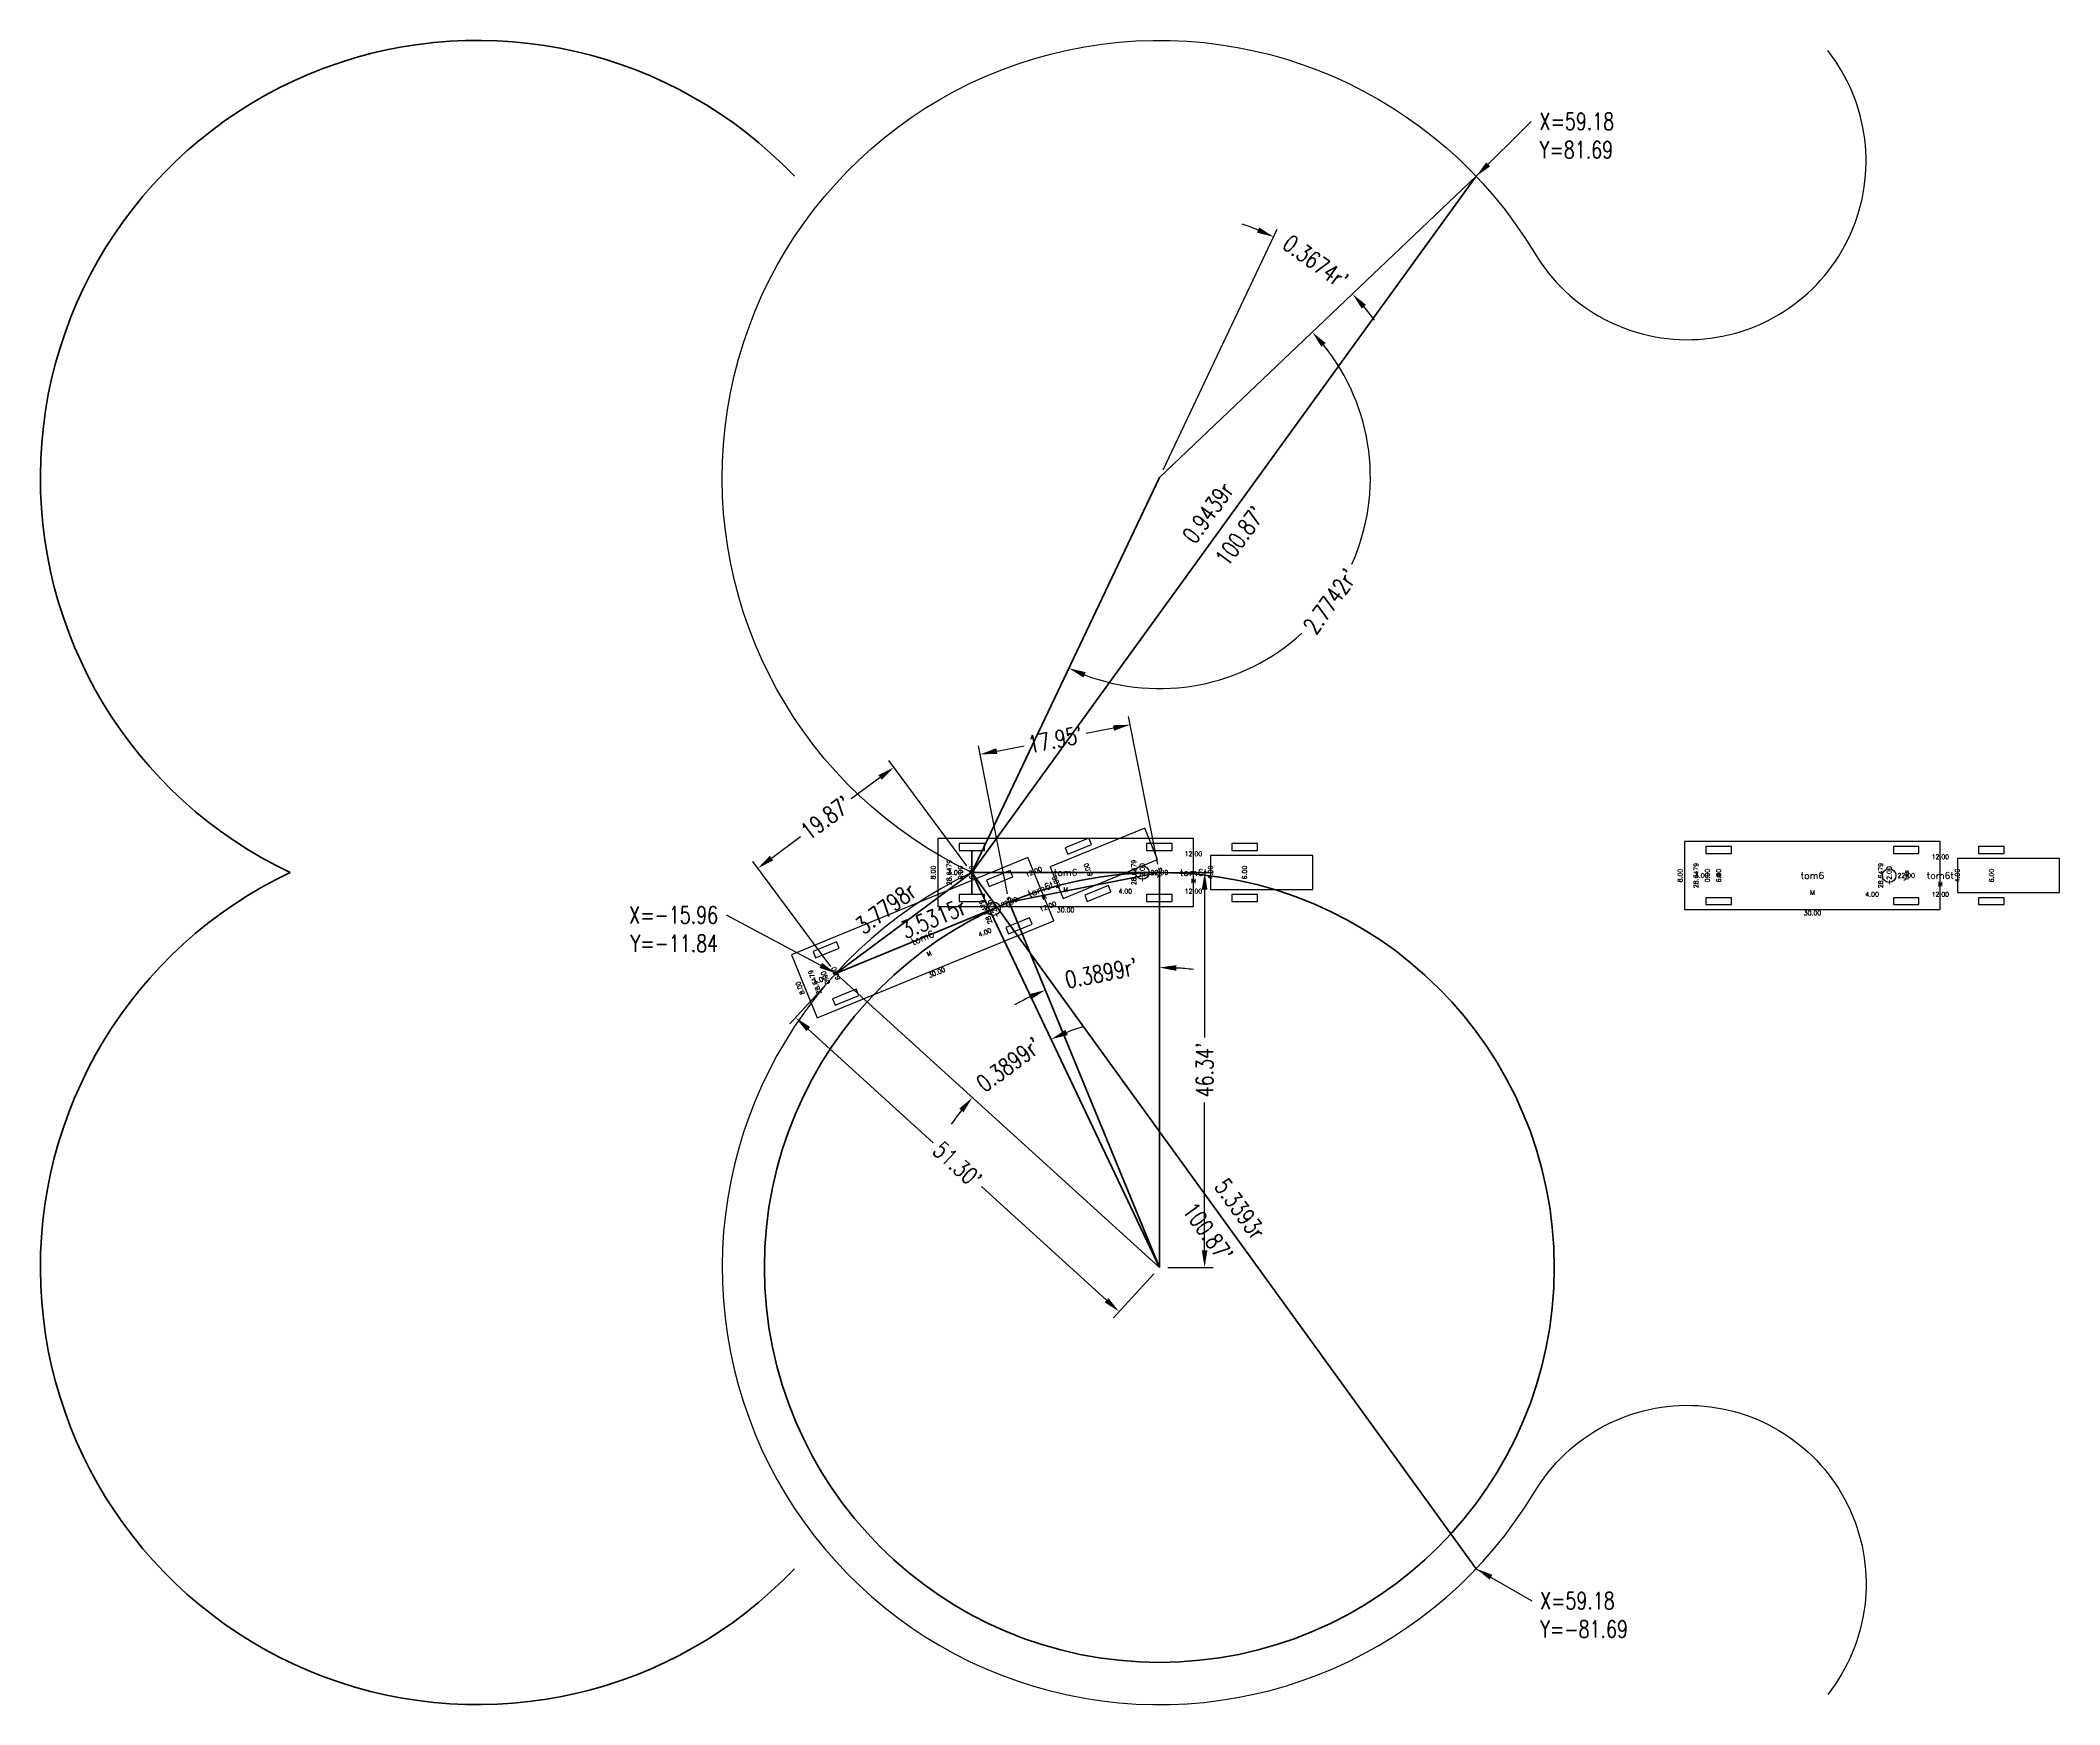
# Model space of a CAD drawing. Extents: x -109 to 128, y -98 to 98.
import ezdxf
from ezdxf.enums import TextEntityAlignment as Align

# ---------------------------------------------------------------- set-up
doc = ezdxf.new("R2010")
doc.units = 0
doc.header["$MEASUREMENT"] = 0
doc.layers.get('0').update_dxf_attribs({"lineweight": 35})
doc.layers.get('Defpoints').update_dxf_attribs({"lineweight": 35})
for name, color, linetype in [('AttributeLayer', 7, 'Continuous'), ('C-TURN-TRAL-BODY', 2, 'Continuous'), ('C-TURN-TRAL-RLTR-PATH', 3, 'Continuous'), ('C-TURN-TRCK-BODY', 1, 'Continuous'), ('CENTERLINE', 2, 'Continuous')]:
    doc.layers.add(name, color=color, linetype=linetype)
doc.styles.add('romans', font='romans.shx', dxfattribs={"width": 0.75})
doc.styles.get("Standard").update_dxf_attribs({"font": 'romans.shx', "width": 0.75})
doc.dimstyles.get("Standard").update_dxf_attribs({"dimscale": 20, "dimtxt": 0.1, "dimasz": 0.1, "dimexe": 0.05, "dimexo": 0.05, "dimgap": 0.025, "dimtad": 0, "dimzin": 0, "dimdsep": 46, "dimtxsty": 'romans', "dimcen": 0.05, "dimaunit": 3, "dimadec": 4, "dimazin": 0, "dimtfac": 1, "dimtofl": 0, "dimtmove": 0, "dimatfit": 3, "dimfxl": 1, "dimtolj": 1, "dimtzin": 0, "dimarcsym": 0})

# ---------------------------------------------------------------- blocks, each defined once
blk = doc.blocks.new('*D62')
at = {"color": 0, "lineweight": -2, "transparency": 16777216}
for p, q in [((-0.6, 0.8), (-9.75, 13.14)), ((-10.76, 11.15), (-14.15, 8.63)), ((-23.51, 1.69), (-20.12, 4.21)), ((-16.56, -11.04), (-25.71, 1.3))]:
    blk.add_line(p, q, dxfattribs=at)
at = {"color": 0, "transparency": 16777216}
for points in [[(-10.96, 11.42), (-10.56, 10.88), (-9.15, 12.34)], [(-23.71, 1.96), (-23.31, 1.42), (-25.11, 0.5)]]:
    blk.add_solid(points, dxfattribs=at)
at = {"layer": 'Defpoints', "color": 0, "transparency": 16777216}
for p in [(-25.11, 0.5), (0, 0), (-15.96, -11.84)]:
    blk.add_point(p, dxfattribs=at)
at = {"color": 0, "transparency": 16777216, "insert": (-17.13, 6.42), "char_height": 2, "attachment_point": 5, "rotation": 36.5654, "style": 'romans'}
blk.add_mtext("\\A1;19.87'", dxfattribs=at)
blk = doc.blocks.new('*D63')
at = {"color": 0, "lineweight": -2, "transparency": 16777216}
for p, q in [((16.61, 16.95), (13.41, 16.32)), ((21.81, 0.98), (18.38, 18.32)), ((4.19, -2.5), (0.77, 14.85)), ((2.92, 14.25), (6.13, 14.88))]:
    blk.add_line(p, q, dxfattribs=at)
at = {"color": 0, "transparency": 16777216}
for points in [[(16.55, 17.28), (16.68, 16.63), (18.58, 17.34)], [(2.86, 14.58), (2.99, 13.92), (0.96, 13.86)]]:
    blk.add_solid(points, dxfattribs=at)
at = {"layer": 'Defpoints', "color": 0, "transparency": 16777216}
for p in [(0.96, 13.86), (22, 0), (4.39, -3.48)]:
    blk.add_point(p, dxfattribs=at)
at = {"color": 0, "transparency": 16777216, "insert": (9.77, 15.6), "char_height": 2, "attachment_point": 5, "rotation": 11.1694, "style": 'romans'}
blk.add_mtext("\\A1;17.95'", dxfattribs=at)
blk = doc.blocks.new('*D64')
at = {"color": 0, "lineweight": -2, "transparency": 16777216}
for start, end in [(107.6627, 111.5294), (141.6014, 145.4681)]:
    blk.add_arc((22, -46.34), 29.64, start, end, dxfattribs=at)
at = {"color": 0, "transparency": 16777216}
for points in [[(11.26, -19.07), (10.99, -18.46), (9.29, -19.56)], [(-1.48, -27.71), (-0.98, -28.14), (0.06, -26.4)]]:
    blk.add_solid(points, dxfattribs=at)
at = {"layer": 'Defpoints', "color": 0, "transparency": 16777216}
for p in [(0, 0), (-15.96, -11.84), (5.92, -21.44), (22, -46.34), (22, -46.34)]:
    blk.add_point(p, dxfattribs=at)
at = {"color": 0, "transparency": 16777216, "insert": (4.34, -22.53), "char_height": 2, "attachment_point": 5, "rotation": 36.5654, "style": 'romans'}
blk.add_mtext("\\A1;0.3899r'", dxfattribs=at)
blk = doc.blocks.new('*D65')
at = {"color": 0, "lineweight": -2, "transparency": 16777216}
for start, end in [(83.4871, 86.7435), (115.5952, 118.8516)]:
    blk.add_arc((22, -46.34), 35.19, start, end, dxfattribs=at)
at = {"color": 0, "transparency": 16777216}
for points in [[(23.99, -11.54), (24.01, -10.87), (22, -11.15)], [(6.66, -14.3), (6.93, -14.9), (8.62, -13.79)]]:
    blk.add_solid(points, dxfattribs=at)
at = {"layer": 'Defpoints', "color": 0, "transparency": 16777216}
for p in [(22, 0), (4.39, -3.48), (17.44, -11.44), (22, -46.34), (22, -46.34)]:
    blk.add_point(p, dxfattribs=at)
at = {"color": 0, "transparency": 16777216, "insert": (15.18, -11.81), "char_height": 2, "attachment_point": 5, "rotation": 11.1694, "style": 'romans'}
blk.add_mtext("\\A1;0.3899r'", dxfattribs=at)
blk = doc.blocks.new('*D66')
at = {"color": 0, "lineweight": -2, "transparency": 16777216}
for p, q in [((23, 0), (28.31, 0)), ((27.31, -2), (27.31, -19.35)), ((27.31, -44.34), (27.31, -26.99)), ((23, -46.34), (28.31, -46.34))]:
    blk.add_line(p, q, dxfattribs=at)
at = {"color": 0, "transparency": 16777216}
for points in [[(26.98, -2), (27.64, -2), (27.31, 0)], [(26.98, -44.34), (27.64, -44.34), (27.31, -46.34)]]:
    blk.add_solid(points, dxfattribs=at)
at = {"layer": 'Defpoints', "color": 0, "transparency": 16777216}
for p in [(22, 0), (27.31, 0), (22, -46.34)]:
    blk.add_point(p, dxfattribs=at)
at = {"color": 0, "transparency": 16777216, "insert": (27.31, -23.17), "char_height": 2, "attachment_point": 5, "rotation": 90, "style": 'romans'}
blk.add_mtext("\\A1;46.34'", dxfattribs=at)
blk = doc.blocks.new('*D67')
at = {"color": 0, "lineweight": -2, "transparency": 16777216}
for p, q in [((-16.63, -12.58), (-21.35, -17.77)), ((-19.2, -18.37), (-4.53, -31.71)), ((15.8, -50.18), (1.13, -36.85)), ((21.33, -47.08), (16.61, -52.27))]:
    blk.add_line(p, q, dxfattribs=at)
at = {"color": 0, "transparency": 16777216}
for points in [[(-18.97, -18.13), (-19.42, -18.62), (-20.68, -17.03)], [(16.03, -49.94), (15.58, -50.43), (17.28, -51.53)]]:
    blk.add_solid(points, dxfattribs=at)
at = {"layer": 'Defpoints', "color": 0, "transparency": 16777216}
for p in [(-15.96, -11.84), (-20.68, -17.03), (22, -46.34)]:
    blk.add_point(p, dxfattribs=at)
at = {"color": 0, "transparency": 16777216, "insert": (-1.7, -34.28), "char_height": 2, "attachment_point": 5, "rotation": 317.7348, "style": 'romans'}
blk.add_mtext("\\A1;51.30'", dxfattribs=at)
blk = doc.blocks.new('*D68')
at = {"color": 0, "lineweight": -2, "transparency": 16777216}
for start, end in [(335.731, 38.9257), (249.2337, 312.4284)]:
    blk.add_arc((22, 46.34), 24.76, start, end, dxfattribs=at)
at = {"color": 0, "transparency": 16777216}
for points in [[(41.01, 61.68), (41.51, 62.12), (39.94, 63.4)], [(13.09, 22.88), (13.35, 23.5), (11.38, 23.97)]]:
    blk.add_solid(points, dxfattribs=at)
at = {"layer": 'Defpoints', "color": 0, "transparency": 16777216}
for p in [(59.18, 81.69), (22, 46.34), (22, 46.34), (33.47, 24.4), (0, 0)]:
    blk.add_point(p, dxfattribs=at)
at = {"color": 0, "transparency": 16777216, "insert": (42.05, 31.82), "char_height": 2, "attachment_point": 5, "rotation": 54.0797, "style": 'romans'}
blk.add_mtext("\\A1;2.7742r'", dxfattribs=at)
blk = doc.blocks.new('*D69')
at = {"color": 0, "lineweight": -2, "transparency": 16777216}
blk.add_line((22.43, 47.24), (35.84, 75.49), dxfattribs=at)
for start, end in [(68.2697, 71.9353), (36.2241, 39.8898)]:
    blk.add_arc((22, 46.34), 31.27, start, end, dxfattribs=at)
at = {"color": 0, "transparency": 16777216}
for points in [[(33.71, 75.69), (33.44, 75.08), (35.41, 74.58)], [(45.74, 66.17), (46.24, 66.61), (44.66, 67.88)]]:
    blk.add_solid(points, dxfattribs=at)
at = {"layer": 'Defpoints', "color": 0, "transparency": 16777216}
for p in [(59.18, 81.69), (41.86, 70.49), (22, 46.34), (22, 46.34), (0, 0)]:
    blk.add_point(p, dxfattribs=at)
at = {"color": 0, "transparency": 16777216, "insert": (40.34, 71.66), "char_height": 2, "attachment_point": 5, "rotation": 324.0797, "style": 'romans'}
blk.add_mtext("\\A1;0.3674r'", dxfattribs=at)
blk = doc.blocks.new('VEHICLELIBtom6')
at = {"layer": 'C-TURN-TRAL-BODY'}
for points in [[(34.5, 2.6), (37.5, 2.6), (37.5, 3.4), (34.5, 3.4)], [(32, -2), (44, -2), (44, 2), (32, 2)], [(34.5, -3.4), (37.5, -3.4), (37.5, -2.6), (34.5, -2.6)]]:
    blk.add_lwpolyline(points, close=True, dxfattribs=at)
at = {"layer": 'C-TURN-TRCK-BODY'}
for points in [[(0, -4), (30, -4), (30, 4), (0, 4)], [(2.5, 2.6), (5.5, 2.6), (5.5, 3.4), (2.5, 3.4)], [(24.5, 2.6), (27.5, 2.6), (27.5, 3.4), (24.5, 3.4)], [(2.5, -3.4), (5.5, -3.4), (5.5, -2.6), (2.5, -2.6)], [(24.5, -3.4), (27.5, -3.4), (27.5, -2.6), (24.5, -2.6)]]:
    blk.add_lwpolyline(points, close=True, dxfattribs=at)
for centre, radius in [((4, 0), 0.2), ((24, 0), 0.8)]:
    blk.add_circle(centre, radius, dxfattribs=at)
at = {"layer": 'AttributeLayer', "flags": 8}
for tag, p in [('VEHSTEERLOCK', (1.33, 0)), ('VEHSTEERLOCKTIME', (2.67, 0)), ('VEHWHEELWIDTH', (4, 0)), ('VEHREARHITCH', (24, 0)), ('TRAILERWHEELWIDTH', (36, 0)), ('VEHWIDTH', (-0.53, 0)), ('VEHARTANGLE', (23, 0)), ('TRAILHAVE', (26, 0)), ('TRAILERWIDTH', (32, 0))]:
    blk.add_attdef(tag, text='', height=0.533, rotation=90, dxfattribs=at).set_placement(p, align=Align.MIDDLE)
for tag, height, p in [('TRAILERHITCHTOWHEEL', 0.533, (30, 2.2)), ('VEHFRONTHANG', 0.533, (2, 0)), ('VEHNAME', 0.8, (15, 0)), ('VEHWHEELBASE', 0.533, (26, 0)), ('TRAILNAME', 0.8, (30, 0)), ('VEHUNITS', 0.533, (15, -2)), ('TRAILERFRONTHANG', 0.533, (22, -2.2)), ('TRAILERBODYLENGTH', 0.533, (30, -2.2)), ('TRAILUNITS', 0.533, (30, -1)), ('VEHBODYLENGTH', 0.533, (15, -4.4))]:
    blk.add_attdef(tag, text='', height=height, dxfattribs=at).set_placement(p, align=Align.MIDDLE)

msp = doc.modelspace()

# ---------------------------------------------------------------- linework, layer by layer
for p, q in [((0, 0), (59.176, 81.687)), ((22, 46.34), (59.176, 81.687)), ((22, 46.34), (0, 0)), ((0, -2.6), (0, 2.6)), ((0, 0), (-15.962, -11.839)), ((22, -46.34), (0, 0)), ((22, 0), (0, 0)), ((0, 0), (59.176, -81.687)), ((4.387, -3.478), (22, 0)), ((22, -46.34), (22, 0)), ((-15.962, -11.839), (4.387, -3.478)), ((4.387, -3.478), (22, -46.34)), ((-15.962, -11.839), (22, -46.34))]:
    msp.add_line(p, q)
msp.add_circle((22, -46.34), 46.34)
for centre, start, end in [((-58, 46.34), 43.55548, 244.60396), ((-58, -46.34), 115.39604, 316.44452)]:
    msp.add_arc(centre, 51.297, start, end)
at = {"layer": 'C-TURN-TRCK-BODY'}
msp.add_lwpolyline([(-4, -4), (26, -4), (26, 4), (-4, 4)], close=True, dxfattribs=at)
msp.add_lwpolyline([(-4, -4), (26, -4), (26, 4), (-4, 4)], close=True, dxfattribs=at)
msp.add_lwpolyline([(-4, -4), (26, -4), (26, 4), (-4, 4)], close=True, dxfattribs=at)
msp.add_lwpolyline([(-4, -4), (26, -4), (26, 4), (-4, 4)], close=True, dxfattribs=at)
msp.add_lwpolyline([(-4, -4), (26, -4), (26, 4), (-4, 4)], close=True, dxfattribs=at)
msp.add_lwpolyline([(-4, -4), (26, -4), (26, 4), (-4, 4)], close=True, dxfattribs=at)
msp.add_lwpolyline([(-4, -4), (26, -4), (26, 4), (-4, 4)], close=True, dxfattribs=at)
at = {"layer": 'CENTERLINE'}
for points in [[(0, 0, -1.3474885), (66.006, 72.702, 1.0663903), (100.419, 96.446, 0.4712071)], [(0, 0, 1.3474885), (66.006, -72.702, -1.0663903), (100.419, -96.446, -0.4712071)]]:
    msp.add_lwpolyline(points, format="xyb", dxfattribs=at)

# ---------------------------------------------------------------- block references
at = {"layer": 'C-TURN-TRAL-RLTR-PATH', "rotation": 22.33872063724672}
msp.add_blockref('VEHICLELIBtom6', (-19.662, -13.36), dxfattribs=at).add_auto_attribs({'VEHWIDTH': '8.00', 'VEHBODYLENGTH': '30.00', 'VEHFRONTHANG': '4.00', 'VEHWHEELBASE': '22.00', 'VEHNAME': 'tom6', 'VEHUNITS': 'M', 'VEHSTEERLOCK': '28.6479', 'VEHSTEERLOCKTIME': '0.00', 'VEHWHEELWIDTH': '6.00', 'TRAILHAVE': 'Yes', 'VEHREARHITCH': '-2.00', 'VEHARTANGLE': '28.6479', 'TRAILERBODYLENGTH': '12.00', 'TRAILNAME': 'tom6t', 'TRAILUNITS': 'M', 'TRAILERFRONTHANG': '4.00', 'TRAILERHITCHTOWHEEL': '12.00', 'TRAILERWIDTH': '4.00', 'TRAILERWHEELWIDTH': '6.00'})
at = {"layer": 'C-TURN-TRAL-RLTR-PATH'}
for p in [(-4, 0), (83.63, -0.358)]:
    msp.add_blockref('VEHICLELIBtom6', p, dxfattribs=at).add_auto_attribs({'VEHWIDTH': '8.00', 'VEHBODYLENGTH': '30.00', 'VEHFRONTHANG': '4.00', 'VEHWHEELBASE': '22.00', 'VEHNAME': 'tom6', 'VEHUNITS': 'M', 'VEHSTEERLOCK': '28.6479', 'VEHSTEERLOCKTIME': '0.00', 'VEHWHEELWIDTH': '6.00', 'TRAILHAVE': 'Yes', 'VEHREARHITCH': '-2.00', 'VEHARTANGLE': '28.6479', 'TRAILERBODYLENGTH': '12.00', 'TRAILNAME': 'tom6t', 'TRAILUNITS': 'M', 'TRAILERFRONTHANG': '4.00', 'TRAILERHITCHTOWHEEL': '12.00', 'TRAILERWIDTH': '4.00', 'TRAILERWHEELWIDTH': '6.00'})

# ---------------------------------------------------------------- texts
at = {"style": 'romans', "width": 0.75}
for s, p in [('X=59.18', (66.622, 88.133)), ('Y=81.69', (66.622, 84.799)), ('X=59.18', (66.686, -85.446)), ('Y=-81.69', (66.686, -88.78))]:
    msp.add_text(s, height=2, dxfattribs=at).set_placement(p, align=Align.MIDDLE_LEFT)
for s, rotation, p in [('0.9439r', 54.07972, (28.507, 41.626)), ('5.3393r', 305.92028, (30.668, -40.061))]:
    msp.add_text(s, height=2, rotation=rotation, dxfattribs=at).set_placement(p, align=Align.CENTER)
for rotation, p in [(54.07972, (30.668, 40.061)), (305.92028, (28.507, -41.626))]:
    msp.add_text("100.87'", height=2, rotation=rotation, dxfattribs=at).set_placement(p, align=Align.TOP_CENTER)
for s, rotation, p in [('3.7798r', 36.5654, (-6.932, -1.83)), ('3.5315r', 22.33872, (-0.866, -3.875))]:
    msp.add_text(s, height=2, rotation=rotation, dxfattribs=at).set_placement(p, align=Align.MIDDLE_RIGHT)
for s, p in [('X=-15.96', (-29.778, -4.989)), ('Y=-11.84', (-29.778, -8.323))]:
    msp.add_text(s, height=2, dxfattribs=at).set_placement(p, align=Align.MIDDLE_RIGHT)

# ---------------------------------------------------------------- dimensions: what is measured, and where the dimension line sits
for base, line1, line2, picture, middle in [((33.4656, 24.3971), ((22, 46.3402), (59.1755, 81.6869)), ((22, 46.3402), (0, 0)), '*D68', (42.0498, 31.8157)), ((41.8574, 70.4906), ((22, 46.3402), (59.1755, 81.6869)), ((22, 46.3402), (0, 0)), '*D69', (40.3424, 71.6604)), ((5.9247, -21.4365), ((-15.962, -11.8395), (22, -46.3402)), ((22, -46.3402), (0, 0)), '*D64', (4.3415, -22.533)), ((17.439, -11.4432), ((4.387, -3.4777), (22, -46.3402)), ((22, -46.3402), (22, 0)), '*D65', (15.1826, -11.813))]:
    dim = msp.add_angular_dim_2l(base=base, line1=line1, line2=line2, dimstyle='Standard', override={"dimpost": "'"})
    dim.commit()
    dim.dimension.update_dxf_attribs({"geometry": picture, "text_midpoint": middle})
for p1, p2, distance, picture, middle in [((22, 0), (4.387, -3.478), -17.677, '*D63', (9.769, 15.603)), ((0, 0), (-15.962, -11.839), -15.363, '*D62', (-17.134, 6.42)), ((22, -46.34), (22, 0), -5.309, '*D66', (27.309, -23.17)), ((22, -46.34), (-15.962, -11.839), 7.012, '*D67', (-1.697, -34.279))]:
    dim = msp.add_aligned_dim(p1=p1, p2=p2, distance=distance, dimstyle='Standard', override={"dimpost": "'"})
    dim.commit()
    dim.dimension.update_dxf_attribs({"geometry": picture, "text_midpoint": middle})

# ---------------------------------------------------------------- leaders
for points in [[(59.176, 81.687), (65.622, 88.133)], [(-15.962, -11.839), (-28.778, -4.989)], [(59.176, -81.687), (65.686, -85.446)]]:
    msp.add_leader(points, dimstyle='Standard')

doc.saveas('drawing.dxf')
